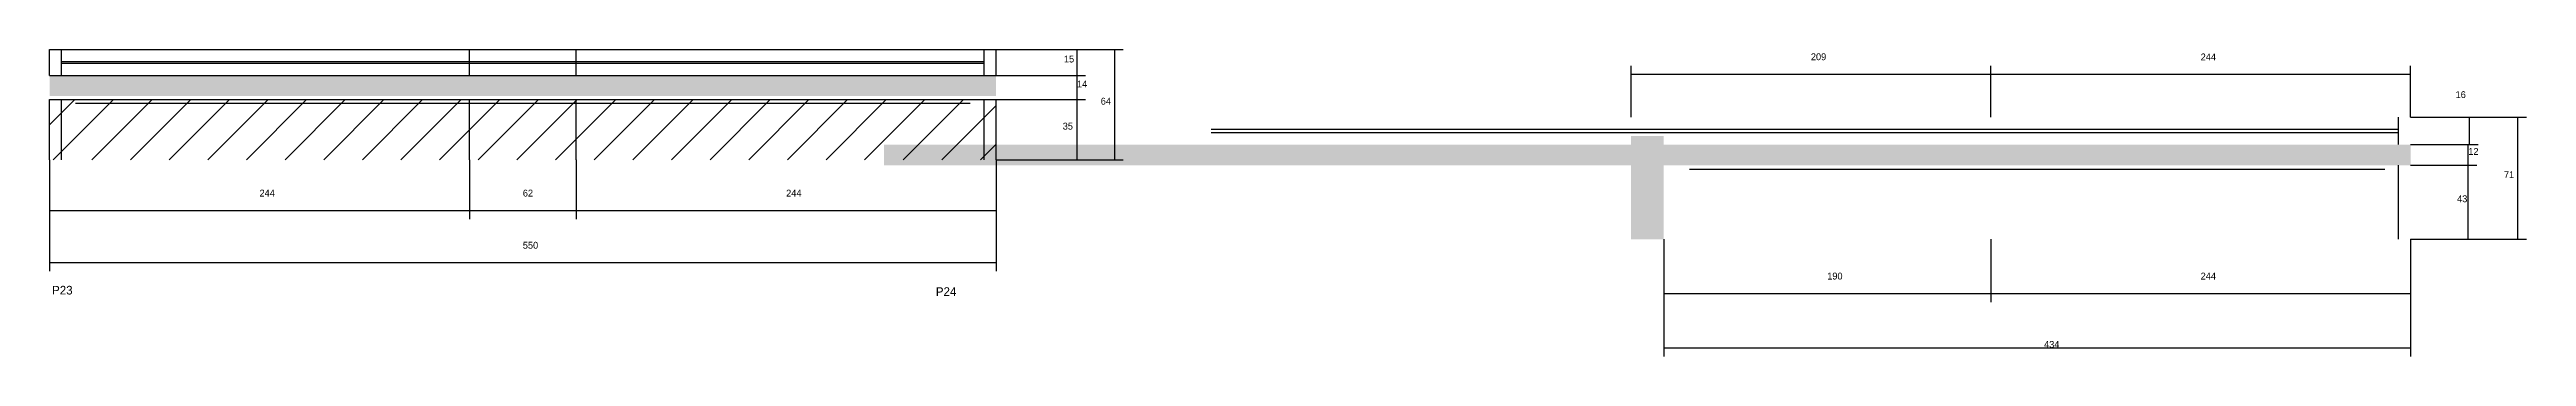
# Model space of a CAD drawing. Header units: metres. Extents: x -65046 to 21926, y -45195 to 1016.
# Drawn here: x 6132 to 7571, y -28981 to -28803 of the extents above; entities that cross this region are included whole.
import ezdxf

# ---------------------------------------------------------------- set-up
doc = ezdxf.new("R2010")
doc.units = ezdxf.units.M
for name, color, linetype in [('COTA', 241, 'Continuous'), ('Hachura', 253, 'Continuous'), ('NOMENCLATURA', 7, 'Continuous'), ('Painéis', 200, 'Continuous'), ('SARR_2.2x7', 40, 'Continuous')]:
    doc.layers.add(name, color=color, linetype=linetype)

msp = doc.modelspace()

# ---------------------------------------------------------------- texts
at = {"layer": 'COTA'}
for s, p in [('15', (6721.1, -28810.2)), ('209', (7155.1, -28808.9)), ('244', (7381.6, -28809)), ('14', (6728.7, -28824.7)), ('16', (7529.7, -28830.9)), ('64', (6742.5, -28834.7)), ('35', (6720.4, -28849.2)), ('12', (7537.1, -28863.9)), ('244', (6253.7, -28888.1)), ('62', (6406.7, -28888.1)), ('244', (6559.7, -28888.1)), ('71', (7557.8, -28877.4)), ('43', (7530.6, -28891.4)), ('550', (6406.7, -28918.4)), ('190', (7164.6, -28936.3)), ('244', (7381.6, -28936.3)), ('434', (7290.6, -28976))]:
    msp.add_text(s, height=4, dxfattribs=at).set_placement(p)
at = {"layer": 'NOMENCLATURA'}
for s, p in [('P23', (6133.2, -28945)), ('P24', (6646.7, -28945.8))]:
    msp.add_text(s, height=5, dxfattribs=at).set_placement(p)

# ---------------------------------------------------------------- hatches: boundary and pattern name
at = {"layer": 'COTA'}
h = msp.add_hatch(dxfattribs=at)
h.set_pattern_fill('AR-CONC', scale=0.03)
h.paths.add_polyline_path([(6131.7, -28817.7), (6131.7, -28829.7), (6681.7, -28829.7), (6681.7, -28817.7)])
h = msp.add_hatch(dxfattribs=at)
h.set_pattern_fill('AR-CONC', scale=0.03)
h.paths.add_polyline_path([(7050.6, -28912.9), (7069.6, -28912.9), (7069.6, -28869.9), (7503.6, -28869.9), (7503.6, -28857.9), (7069.6, -28857.9), (7069.6, -28852.9), (7050.6, -28852.9), (7050.6, -28857.9), (6616.6, -28857.9), (6616.6, -28869.9), (7050.6, -28869.9)])
at = {"layer": 'Hachura'}
h = msp.add_hatch(dxfattribs=at)
h.set_pattern_fill('ANSI31', scale=5)
h.paths.add_polyline_path([(6131.7, -28831.7), (6131.7, -28866.7), (6375.7, -28866.7), (6375.7, -28831.7)])
h = msp.add_hatch(dxfattribs=at)
h.set_pattern_fill('ANSI31', scale=5)
h.paths.add_polyline_path([(6437.7, -28866.7), (6437.7, -28831.7), (6375.7, -28831.7), (6375.7, -28866.7)])
h = msp.add_hatch(dxfattribs=at)
h.set_pattern_fill('ANSI31', scale=5)
h.paths.add_polyline_path([(6681.7, -28866.7), (6681.7, -28831.7), (6437.7, -28831.7), (6437.7, -28866.7)])

# ---------------------------------------------------------------- linework, layer by layer
at = {"layer": 'COTA'}
for p, q in [((6681.7, -28802.7), (6755.6, -28802.7)), ((6681.7, -28802.7), (6733.7, -28802.7)), ((6728.7, -28817.7), (6728.7, -28802.7)), ((6750.6, -28866.7), (6750.6, -28802.7)), ((7050.6, -28841.9), (7050.6, -28812.1)), ((7259.6, -28841.9), (7259.6, -28812.1)), ((7259.6, -28841.9), (7259.6, -28812.1)), ((7503.6, -28841.9), (7503.6, -28812.1)), ((6681.7, -28817.7), (6733.7, -28817.7)), ((6681.7, -28817.7), (6733.7, -28817.7)), ((6728.7, -28831.7), (6728.7, -28817.7)), ((7050.6, -28817.1), (7259.6, -28817.1)), ((7259.6, -28817.1), (7503.6, -28817.1)), ((6681.7, -28831.7), (6733.7, -28831.7)), ((6681.7, -28831.7), (6733.7, -28831.7)), ((6728.7, -28866.7), (6728.7, -28831.7)), ((7503.6, -28841.9), (7570.9, -28841.9)), ((7503.6, -28841.9), (7542.8, -28841.9)), ((7537.8, -28857.9), (7537.8, -28841.9)), ((7565.9, -28912.9), (7565.9, -28841.9)), ((6131.7, -28866.7), (6131.7, -28901.2)), ((6131.7, -28866.7), (6131.7, -28931.5)), ((6375.7, -28866.7), (6375.7, -28901.2)), ((6375.7, -28866.7), (6375.7, -28901.2)), ((6437.7, -28866.7), (6437.7, -28901.2)), ((6437.7, -28866.7), (6437.7, -28901.2)), ((6681.7, -28866.7), (6681.7, -28901.2)), ((6681.7, -28866.7), (6755.6, -28866.7)), ((6681.7, -28866.7), (6733.7, -28866.7)), ((6681.7, -28866.7), (6681.7, -28931.5)), ((7503.6, -28857.9), (7542.1, -28857.9)), ((7503.6, -28857.9), (7542.8, -28857.9)), ((7503.6, -28869.9), (7542.1, -28869.9)), ((7503.6, -28869.9), (7542.1, -28869.9)), ((7537.1, -28869.9), (7537.1, -28857.9)), ((7537.1, -28912.9), (7537.1, -28869.9)), ((6131.7, -28896.2), (6375.7, -28896.2)), ((6375.7, -28896.2), (6437.7, -28896.2)), ((6437.7, -28896.2), (6681.7, -28896.2)), ((7069.6, -28912.9), (7069.6, -28949.4)), ((7069.6, -28912.9), (7069.6, -28981)), ((7259.6, -28912.9), (7259.6, -28949.4)), ((7259.6, -28912.9), (7259.6, -28949.4)), ((7503.6, -28912.9), (7503.6, -28949.4)), ((7503.6, -28912.9), (7503.6, -28981)), ((7503.6, -28912.9), (7542.1, -28912.9)), ((7503.6, -28912.9), (7570.9, -28912.9)), ((6131.7, -28926.5), (6681.7, -28926.5)), ((7069.6, -28944.4), (7259.6, -28944.4)), ((7259.6, -28944.4), (7503.6, -28944.4)), ((7069.6, -28976), (7503.6, -28976))]:
    msp.add_line(p, q, dxfattribs=at)
at = {"layer": 'Painéis'}
for p, q in [((6131.7, -28802.7), (6681.7, -28802.7)), ((6131.7, -28817.7), (6131.7, -28802.7)), ((6375.7, -28817.7), (6375.7, -28802.7)), ((6437.7, -28817.7), (6437.7, -28802.7)), ((6681.7, -28817.7), (6681.7, -28802.7)), ((6131.7, -28817.7), (6681.7, -28817.7)), ((6131.7, -28831.7), (6681.7, -28831.7)), ((6131.7, -28866.7), (6131.7, -28831.7)), ((6375.7, -28866.7), (6375.7, -28831.7)), ((6437.7, -28866.7), (6437.7, -28831.7)), ((6681.7, -28866.7), (6681.7, -28831.7))]:
    msp.add_line(p, q, dxfattribs=at)
at = {"layer": 'SARR_2.2x7'}
for p, q in [((6138.7, -28817.7), (6138.7, -28802.7)), ((6138.7, -28809.7), (6375.7, -28809.7)), ((6138.7, -28810.7), (6375.7, -28810.7)), ((6375.7, -28809.7), (6437.7, -28809.7)), ((6375.7, -28810.7), (6437.7, -28810.7)), ((6437.7, -28809.7), (6674.7, -28809.7)), ((6437.7, -28810.7), (6674.7, -28810.7)), ((6674.7, -28817.7), (6674.7, -28802.7)), ((6138.7, -28866.7), (6138.7, -28831.7)), ((6146.7, -28833.9), (6375.7, -28833.9)), ((6375.7, -28833.9), (6437.7, -28833.9)), ((6437.7, -28833.9), (6666.7, -28833.9)), ((6674.7, -28866.7), (6674.7, -28831.7)), ((6806.6, -28848.9), (7259.6, -28848.9)), ((6806.6, -28850.9), (7259.6, -28850.9)), ((7259.6, -28848.9), (7496.6, -28848.9)), ((7259.6, -28850.9), (7496.6, -28850.9)), ((7496.6, -28857.9), (7496.6, -28841.9)), ((7496.6, -28912.9), (7496.6, -28869.9)), ((7084.6, -28872.1), (7259.6, -28872.1)), ((7259.6, -28872.1), (7488.6, -28872.1))]:
    msp.add_line(p, q, dxfattribs=at)

msp.set_redraw_order([(e.dxf.handle, doc.entitydb.next_handle()) for e in msp.query("TEXT MTEXT ATTDEF DIMENSION ARC_DIMENSION")])  # texts and dimensions are drawn at this point

doc.saveas('drawing.dxf')
